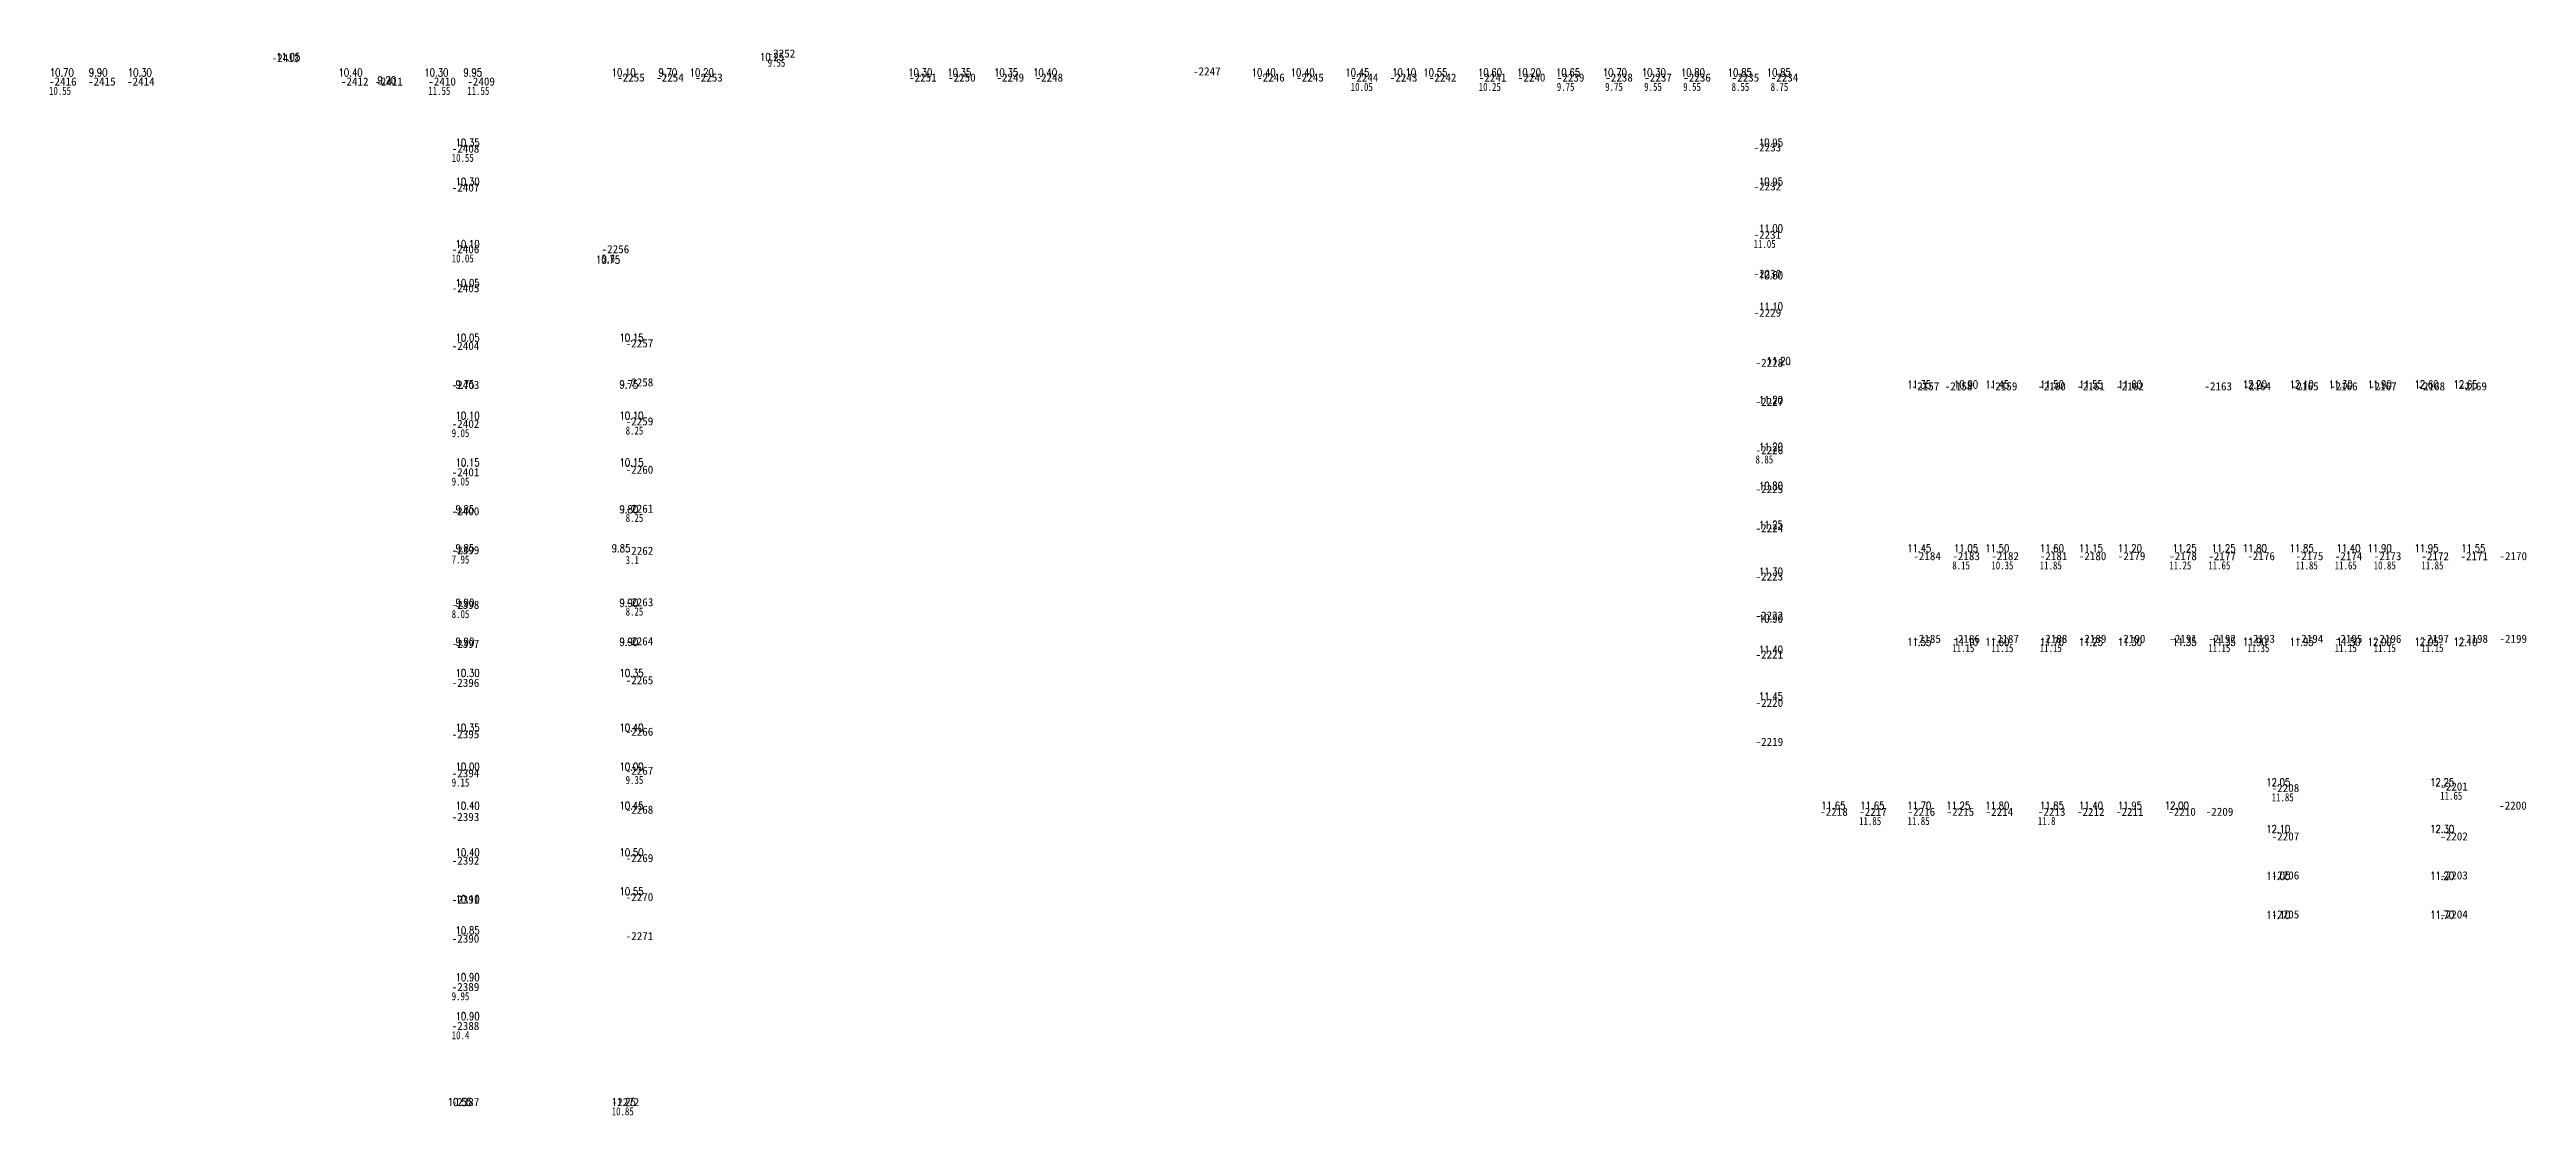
# Model space of a CAD drawing. Header units: millimetres. Extents: x 750450 to 1215890, y -2608 to 304071.
# Drawn here: x 1057204 to 1215890, y 41866 to 110206 of the extents above; entities that cross this region are included whole.
import ezdxf
from ezdxf.enums import TextEntityAlignment as Align

# ---------------------------------------------------------------- set-up
doc = ezdxf.new("R2010")
doc.units = ezdxf.units.MM
doc.header["$LTSCALE"] = 1000
for name, color, linetype in [('p-a-price-generated', 96, 'Continuous'), ('P_number', 120, 'Continuous'), ('P_price', 211, 'Continuous')]:
    doc.layers.add(name, color=color, linetype=linetype)
doc.styles.add('romand', font='romand.shx', dxfattribs={"width": 0.8})
doc.styles.add('华文细黑', font='STXIHEI.TTF')
doc.styles.add('黑体', font='simhei.ttf', dxfattribs={"width": 0.8})

msp = doc.modelspace()

# ---------------------------------------------------------------- texts
at = {"layer": 'p-a-price-generated', "style": 'romand', "width": 0.8}
for s, p in [('11.05', (1071716, 109481, 0)), ('10.25', (1102716, 109481, 0)), ('10.70', (1057216, 108481, 0)), ('9.90', (1059716, 108481, 0)), ('10.30', (1062216, 108481, 0)), ('10.40', (1075716, 108481, 0)), ('9.20', (1078216, 107981, 0)), ('10.30', (1081216, 108481, 0)), ('9.95', (1083716, 108481, 0)), ('10.10', (1093216, 108481, 0)), ('9.70', (1096216, 108481, 0)), ('10.20', (1098216, 108481, 0)), ('10.30', (1112216, 108481, 0)), ('10.35', (1114716, 108481, 0)), ('10.35', (1117716, 108481, 0)), ('10.40', (1120216, 108481, 0)), ('10.40', (1134216, 108481, 0)), ('10.40', (1136716, 108481, 0)), ('10.45', (1140216, 108481, 0)), ('10.10', (1143216, 108481, 0)), ('10.55', (1145216, 108481, 0)), ('10.60', (1148716, 108481, 0)), ('10.20', (1151216, 108481, 0)), ('10.65', (1153716, 108481, 0)), ('10.70', (1156716, 108481, 0)), ('10.30', (1159216, 108481, 0)), ('10.80', (1161716, 108481, 0)), ('10.85', (1164716, 108481, 0)), ('10.85', (1167216, 108481, 0)), ('10.35', (1083216, 103981, 0)), ('10.95', (1166716, 103981, 0)), ('10.30', (1083216, 101481, 0)), ('10.95', (1166716, 101481, 0)), ('11.00', (1166716, 98481, 0)), ('10.10', (1083216, 97481, 0)), ('10.75', (1092216, 96481, 0)), ('10.05', (1083216, 94981, 0)), ('10.60', (1166716, 95481, 0)), ('11.10', (1166716, 93481, 0)), ('10.05', (1083216, 91481, 0)), ('10.15', (1093716, 91481, 0)), ('11.20', (1167216, 89981, 0)), ('9.75', (1083216, 88481, 0)), ('9.75', (1093716, 88481, 0)), ('11.35', (1176216, 88481, 0)), ('10.90', (1179216, 88481, 0)), ('11.45', (1181216, 88481, 0)), ('11.50', (1184716, 88481, 0)), ('11.55', (1187216, 88481, 0)), ('11.60', (1189716, 88481, 0)), ('12.20', (1197716, 88481, 0)), ('12.10', (1200716, 88481, 0)), ('11.30', (1203216, 88481, 0)), ('11.90', (1205716, 88481, 0)), ('12.60', (1208716, 88481, 0)), ('12.65', (1211216, 88481, 0)), ('11.20', (1166716, 87481, 0)), ('10.10', (1083216, 86481, 0)), ('10.10', (1093716, 86481, 0)), ('11.20', (1166716, 84481, 0)), ('10.15', (1083216, 83481, 0)), ('10.15', (1093716, 83481, 0)), ('9.85', (1083216, 80481, 0)), ('9.80', (1093716, 80481, 0)), ('10.80', (1166716, 81981, 0)), ('11.25', (1166716, 79481, 0)), ('9.85', (1083216, 77981, 0)), ('9.85', (1093216, 77981, 0)), ('11.45', (1176216, 77981, 0)), ('11.05', (1179216, 77981, 0)), ('11.50', (1181216, 77981, 0)), ('11.60', (1184716, 77981, 0)), ('11.15', (1187216, 77981, 0)), ('11.20', (1189716, 77981, 0)), ('11.25', (1193216, 77981, 0)), ('11.25', (1195716, 77981, 0)), ('11.80', (1197716, 77981, 0)), ('11.85', (1200716, 77981, 0)), ('11.40', (1203716, 77981, 0)), ('11.90', (1205716, 77981, 0)), ('11.95', (1208716, 77981, 0)), ('11.55', (1211716, 77981, 0)), ('11.30', (1166716, 76481, 0)), ('9.90', (1083216, 74481, 0)), ('9.90', (1093716, 74481, 0)), ('10.90', (1166716, 73481, 0)), ('9.90', (1083216, 71981, 0)), ('9.90', (1093716, 71981, 0)), ('11.40', (1166716, 71481, 0)), ('11.55', (1176216, 71981, 0)), ('11.10', (1179216, 71981, 0)), ('11.60', (1181216, 71981, 0)), ('11.70', (1184716, 71981, 0)), ('11.25', (1187216, 71981, 0)), ('11.30', (1189716, 71981, 0)), ('11.35', (1193216, 71981, 0)), ('11.35', (1195716, 71981, 0)), ('11.90', (1197716, 71981, 0)), ('11.95', (1200716, 71981, 0)), ('11.50', (1203716, 71981, 0)), ('12.00', (1205716, 71981, 0)), ('12.05', (1208716, 71981, 0)), ('12.10', (1211216, 71981, 0)), ('10.30', (1083216, 69981, 0)), ('10.35', (1093716, 69981, 0)), ('11.45', (1166716, 68481, 0)), ('10.35', (1083216, 66481, 0)), ('10.40', (1093716, 66481, 0)), ('10.00', (1083216, 63981, 0)), ('10.00', (1093716, 63981, 0)), ('12.05', (1199216, 62981, 0)), ('12.25', (1209716, 62981, 0)), ('10.40', (1083216, 61481, 0)), ('10.45', (1093716, 61481, 0)), ('11.65', (1170716, 61481, 0)), ('11.65', (1173216, 61481, 0)), ('11.70', (1176216, 61481, 0)), ('11.25', (1178716, 61481, 0)), ('11.80', (1181216, 61481, 0)), ('11.85', (1184716, 61481, 0)), ('11.40', (1187216, 61481, 0)), ('11.95', (1189716, 61481, 0)), ('12.00', (1192716, 61481, 0)), ('12.10', (1199216, 59981, 0)), ('12.30', (1209716, 59981, 0)), ('10.40', (1083216, 58481, 0)), ('10.50', (1093716, 58481, 0)), ('11.05', (1199216, 56981, 0)), ('11.20', (1209716, 56981, 0)), ('10.10', (1083216, 55481, 0)), ('10.55', (1093716, 55981, 0)), ('10.85', (1083216, 53481, 0)), ('11.10', (1199216, 54481, 0)), ('11.70', (1209716, 54481, 0)), ('10.90', (1083216, 50481, 0)), ('10.90', (1083216, 47981, 0)), ('10.55', (1082716, 42481, 0)), ('11.25', (1093216, 42481, 0))]:
    msp.add_text(s, height=500, dxfattribs=at).set_placement(p)
at = {"layer": 'P_number', "style": '华文细黑'}
for s, p in [('-2413', (1072321, 109651, 0)), ('-2252', (1104094, 109947, 0)), ('-2416', (1058054, 108150, 0)), ('-2415', (1060554, 108150, 0)), ('-2414', (1063054, 108150, 0)), ('-2412', (1076754, 108150)), ('-2411', (1078954, 108150)), ('-2410', (1082354, 108150)), ('-2409', (1084854, 108150)), ('-2255', (1094454, 108405, 0)), ('-2254', (1096954, 108405, 0)), ('-2253', (1099454, 108405, 0)), ('-2251', (1113154, 108405, 0)), ('-2250', (1115654, 108405, 0)), ('-2249', (1118754, 108405, 0)), ('-2248', (1121254, 108405, 0)), ('-2247', (1131349, 108807, 0)), ('-2246', (1135454, 108405, 0)), ('-2245', (1137954, 108405, 0)), ('-2244', (1141454, 108405, 0)), ('-2243', (1143954, 108405, 0)), ('-2242', (1146454, 108405, 0)), ('-2241', (1149654, 108405, 0)), ('-2240', (1152154, 108405, 0)), ('-2239', (1154654, 108405, 0)), ('-2238', (1157754, 108405, 0)), ('-2237', (1160254, 108405, 0)), ('-2236', (1162754, 108405, 0)), ('-2235', (1165854, 108405, 0)), ('-2234', (1168354, 108405, 0)), ('-2408', (1083854, 103852, 0)), ('-2233', (1167261, 103929, 0)), ('-2407', (1083854, 101352, 0)), ('-2232', (1167261, 101429, 0)), ('-2231', (1167261, 98329, 0)), ('-2406', (1083854, 97402, 0)), ('-2256', (1093458, 97402, 0)), ('-2230', (1167261, 95829, 0)), ('-2405', (1083854, 94902, 0)), ('-2229', (1167261, 93329, 0)), ('-2404', (1083854, 91202, 0)), ('-2257', (1094999, 91366, 0)), ('-2403', (1083854, 88702, 0)), ('-2258', (1094999, 88866, 0)), ('-2228', (1167387, 90119, 0)), ('-2157', (1177391, 88611)), ('-2158', (1179509, 88611, 0)), ('-2159', (1182391, 88611)), ('-2160', (1185491, 88611)), ('-2161', (1187991, 88611)), ('-2162', (1190491, 88611)), ('-2163', (1196141, 88611)), ('-2164', (1198641, 88611)), ('-2165', (1201691, 88611)), ('-2166', (1204191, 88611)), ('-2167', (1206691, 88611)), ('-2168', (1209791, 88611)), ('-2169', (1212474, 88611, 0)), ('-2227', (1167387, 87619, 0)), ('-2402', (1083854, 86202, 0)), ('-2259', (1094999, 86366, 0)), ('-2226', (1167387, 84519, 0)), ('-2401', (1083854, 83102, 0)), ('-2260', (1094999, 83266, 0)), ('-2261', (1094999, 80766, 0)), ('-2225', (1167387, 82019, 0)), ('-2400', (1083854, 80602, 0)), ('-2224', (1167387, 79519, 0)), ('-2399', (1083854, 78102, 0)), ('-2262', (1094999, 78066, 0)), ('-2184', (1177493, 77724)), ('-2183', (1179993, 77724, 0)), ('-2182', (1182493, 77724)), ('-2181', (1185593, 77724)), ('-2180', (1188093, 77724, 0)), ('-2179', (1190593, 77724)), ('-2178', (1193893, 77724)), ('-2177', (1196393, 77724, 0)), ('-2176', (1198893, 77724)), ('-2175', (1201993, 77724, 0)), ('-2174', (1204493, 77724, 0)), ('-2173', (1206993, 77724)), ('-2172', (1210043, 77724)), ('-2171', (1212543, 77724, 0)), ('-2170', (1215043, 77724)), ('-2223', (1167387, 76419, 0)), ('-2398', (1083854, 74602, 0)), ('-2263', (1094999, 74766, 0)), ('-2222', (1167387, 73919, 0)), ('-2397', (1083854, 72102, 0)), ('-2264', (1094999, 72266, 0)), ('-2221', (1167387, 71419, 0)), ('-2185', (1177493, 72424, 0)), ('-2186', (1179993, 72424, 0)), ('-2187', (1182493, 72424)), ('-2188', (1185593, 72424, 0)), ('-2189', (1188093, 72424, 0)), ('-2190', (1190593, 72424, 0)), ('-2191', (1193893, 72424, 0)), ('-2192', (1196393, 72424, 0)), ('-2193', (1198893, 72424, 0)), ('-2194', (1201993, 72424, 0)), ('-2195', (1204493, 72424, 0)), ('-2196', (1206993, 72424, 0)), ('-2197', (1210043, 72424, 0)), ('-2198', (1212543, 72424, 0)), ('-2199', (1215043, 72424, 0)), ('-2396', (1083854, 69602, 0)), ('-2265', (1094999, 69766, 0)), ('-2220', (1167387, 68319, 0)), ('-2266', (1094999, 66466, 0)), ('-2395', (1083854, 66302, 0)), ('-2219', (1167387, 65819, 0)), ('-2394', (1083854, 63802, 0)), ('-2267', (1094999, 63966, 0)), ('-2208', (1200451, 62856, 0)), ('-2201', (1211251, 62956)), ('-2200', (1215025, 61730)), ('-2393', (1083854, 61002)), ('-2268', (1094999, 61466, 0)), ('-2218', (1171524, 61335, 0)), ('-2217', (1174024, 61335, 0)), ('-2216', (1177124, 61335, 0)), ('-2215', (1179624, 61335, 0)), ('-2214', (1182124, 61335, 0)), ('-2213', (1185474, 61335, 0)), ('-2212', (1187974, 61335, 0)), ('-2211', (1190474, 61335, 0)), ('-2210', (1193824, 61335, 0)), ('-2209', (1196227, 61335, 0)), ('-2207', (1200451, 59756, 0)), ('-2202', (1211251, 59756, 0)), ('-2392', (1083854, 58202)), ('-2269', (1094999, 58366, 0)), ('-2206', (1200451, 57256, 0)), ('-2203', (1211251, 57256, 0)), ('-2391', (1083854, 55702)), ('-2270', (1094999, 55866, 0)), ('-2205', (1200451, 54756, 0)), ('-2204', (1211251, 54756, 0)), ('-2390', (1083854, 53202)), ('-2271', (1094999, 53366, 0)), ('-2389', (1083854, 50102)), ('-2388', (1083854, 47602)), ('-2387', (1083854, 42724)), ('-2272', (1094104, 42724, 0))]:
    msp.add_text(s, height=520, dxfattribs=at).set_placement(p, align=Align.MIDDLE)
at = {"layer": 'P_price', "style": '黑体', "width": 0.8}
for s, p in [('9.55', (1103207, 109098)), ('10.05', (1140567, 107549)), ('10.25', (1148767, 107549)), ('9.75', (1153767, 107555)), ('9.75', (1156867, 107555)), ('9.55', (1159367, 107555)), ('9.55', (1161867, 107555)), ('8.55', (1164967, 107555)), ('8.75', (1167467, 107555)), ('10.55', (1057167, 107300)), ('11.55', (1081467, 107300)), ('11.55', (1083967, 107300)), ('10.55', (1082967, 103003)), ('10.05', (1082967, 96553)), ('5.6', (1092571, 96553)), ('11.05', (1166374, 97479)), ('9.05', (1082967, 85353)), ('8.25', (1094112, 85516)), ('8.85', (1166500, 83669)), ('9.05', (1082967, 82253)), ('8.25', (1094112, 79916)), ('7.95', (1082967, 77253)), ('3.1', (1094112, 77216)), ('8.15', (1179106, 76874)), ('10.35', (1181606, 76874)), ('11.85', (1184706, 76874)), ('11.25', (1193006, 76874)), ('11.65', (1195506, 76874)), ('11.85', (1201106, 76874)), ('11.65', (1203606, 76874)), ('10.85', (1206106, 76874)), ('11.85', (1209156, 76874)), ('8.05', (1082967, 73753)), ('8.25', (1094112, 73916)), ('11.15', (1179106, 71574)), ('11.15', (1181606, 71574)), ('11.15', (1184706, 71574)), ('11.15', (1195506, 71574)), ('11.35', (1198006, 71574)), ('11.15', (1203606, 71574)), ('11.15', (1206106, 71574)), ('11.15', (1209156, 71574)), ('9.35', (1094112, 63116)), ('9.15', (1082967, 62953)), ('11.85', (1199564, 62006)), ('11.65', (1210364, 62106)), ('11.85', (1173137, 60486)), ('11.85', (1176237, 60486)), ('11.8', (1184587, 60486)), ('9.95', (1082967, 49253)), ('10.4', (1082967, 46753)), ('10.85', (1093217, 41874))]:
    msp.add_text(s, height=520, dxfattribs=at).set_placement(p)

doc.saveas('drawing.dxf')
